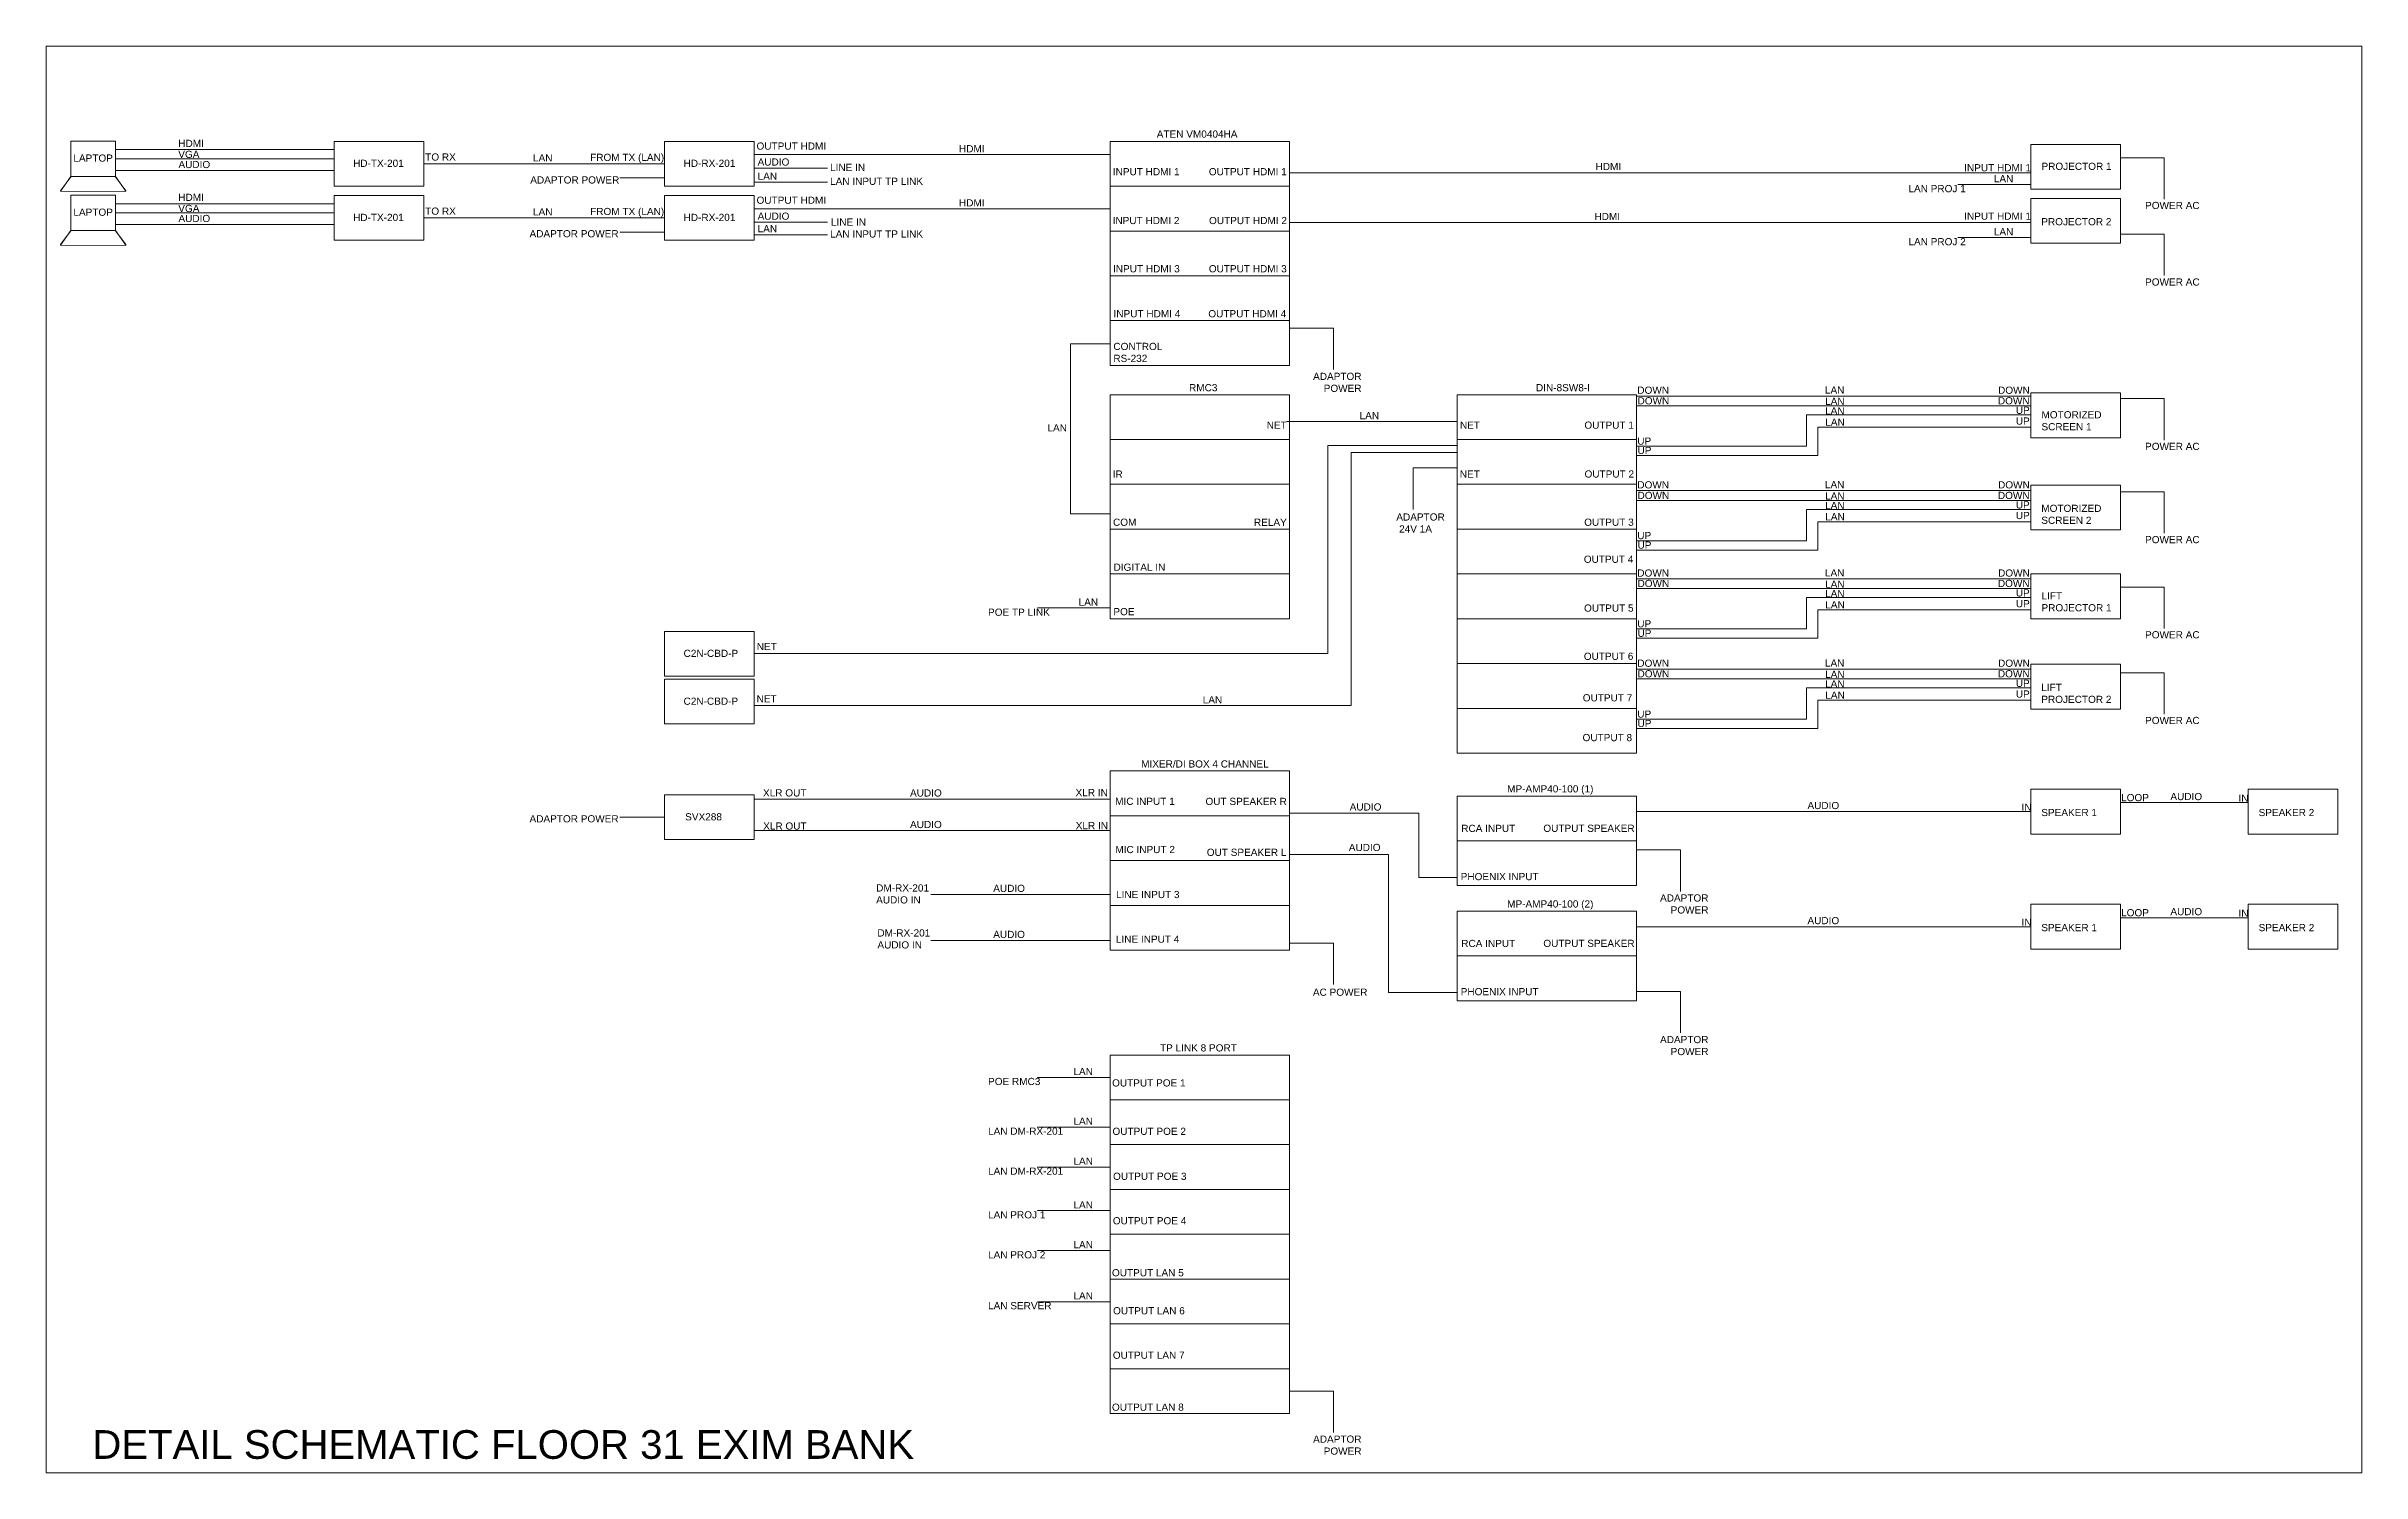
# Model space of a CAD drawing. Header units: inches. Extents: x 650 to 9922, y -3240 to 3248.
# Drawn here: x 767 to 2058, y 143 to 938 of the extents above; entities that cross this region are included whole.
import ezdxf

# ---------------------------------------------------------------- set-up
doc = ezdxf.new("R2010")
doc.units = ezdxf.units.IN
doc.header["$MEASUREMENT"] = 0
doc.styles.get("Standard").update_dxf_attribs({"font": 'arial.ttf'})

msp = doc.modelspace()

# ---------------------------------------------------------------- texts
at = {"linetype": 'Continuous', "lineweight": 9}
for s, width, heights, insert, char_height, attachment_point in [('ATEN VM0404HA', 47.3, [0], (1386.3, 891.4), 4, 1), ('VGA', 44.698, [0], (840.6, 880.1), 4, 1), ('HDMI', 44.698, [0], (840.6, 886.2), 4, 1), ('TO RX ', 44.698, [0], (978.3, 878.6), 4, 1), ('LAN', 44.698, [0], (1049.3, 878.1), 4, 3), ('FROM TX (LAN)', 44.698, [0], (1070.3, 878.4), 4, 1), ('OUTPUT HDMI', 44.698, [0], (1163.1, 884.7), 4, 1), ('HDMI', 44.698, [0], (1276, 883.2), 4, 1), ('LAPTOP', 44.698, [0], (782.1, 878), 4, 1), ('AUDIO', 44.698, [0], (840.7, 874.4), 4, 1), ('HD-TX-201', 44.698, [0], (938.1, 875.1), 4, 1), ('HD-RX-201', 44.698, [0], (1122.4, 875.1), 4, 1), ('AUDIO', 44.698, [0], (1163.7, 875.8), 4, 1), ('LINE IN', 44.698, [0], (1204.1, 868.8), 4, 7), ('INPUT HDMI 1', 44.698, [0], (1361.8, 870.4), 4, 1), ('OUTPUT HDMI 1', 44.698, [0], (1458.8, 870.4), 4, 3), ('HDMI', 44.698, [0], (1631, 873.3), 4, 1), ('INPUT HDMI 1', 44.698, [0], (1836.6, 872.6), 4, 1), ('LAN', 44.698, [0], (1864, 866.5), 4, 3), ('PROJECTOR 1', 44.698, [0], (1879.7, 873.4), 4, 1), ('HDMI', 44.698, [0], (840.6, 856.1), 4, 1), ('OUTPUT HDMI', 44.698, [0], (1163.1, 854.5), 4, 1), ('HDMI', 44.698, [0], (1276, 853), 4, 1), ('LAN PROJ 1', 44.698, [0], (1805.5, 856.9), 4, 7), ('LAPTOP', 44.698, [0], (782.1, 847.8), 4, 1), ('VGA', 44.698, [0], (840.6, 849.9), 4, 1), ('AUDIO', 44.698, [0], (840.7, 844.3), 4, 1), ('HD-TX-201', 44.698, [0], (938.1, 844.9), 4, 1), ('TO RX ', 44.698, [0], (978.3, 848.4), 4, 1), ('LAN', 44.698, [0], (1049.3, 848), 4, 3), ('FROM TX (LAN)', 44.698, [0], (1070.3, 848.2), 4, 1), ('HD-RX-201', 44.698, [0], (1122.4, 844.9), 4, 1), ('AUDIO', 44.698, [0], (1163.7, 845.6), 4, 1), ('LINE IN', 44.698, [0], (1204.6, 838.3), 4, 7), ('INPUT HDMI 2', 44.698, [0], (1361.7, 839.1), 4, 7), ('OUTPUT HDMI 2', 44.698, [0], (1458.9, 839.1), 4, 9), ('HDMI', 44.698, [0], (1630.4, 845.4), 4, 1), ('INPUT HDMI 1', 44.698, [0], (1836.6, 845.6), 4, 1), ('PROJECTOR 2', 44.698, [0], (1879.6, 842.5), 4, 1), ('POWER AC', 44.698, [0], (1967.9, 847.5), 4, 9), ('LAN PROJ 2', 44.698, [0], (1805.5, 827.3), 4, 7), ('LAN', 44.698, [0], (1864, 836.9), 4, 3), ('INPUT HDMI 3', 44.698, [0], (1361.9, 812.2), 4, 7), ('OUTPUT HDMI 3', 44.698, [4.09], (1458.8, 812.2), 4, 9), ('POWER AC', 44.698, [0], (1967.9, 804.8), 4, 9), ('INPUT HDMI 4', 44.698, [0], (1362.2, 787.1), 4, 7), ('OUTPUT HDMI 4', 44.698, [0], (1458.5, 787.1), 4, 9), ('CONTROL RS-232', 44.698, [0], (1362.1, 762.2), 4, 7), ('RMC3', 47.3, [0], (1404.3, 749.9), 4, 1), ('ADAPTOR POWER', 44.698, [0], (1500.5, 745.5), 4, 9), ('DIN-8SW8-I', 47.3, [0], (1597.8, 749.9), 4, 1), ('DOWN', 44.698, [0], (1672, 748.5), 4, 3), ('DOWN', 44.698, [0], (1672.1, 742.6), 4, 3), ('LAN', 44.698, [0], (1769.8, 748.6), 4, 3), ('LAN', 44.698, [0], (1769.9, 742.3), 4, 3), ('LAN', 44.698, [0], (1769.9, 737), 4, 3), ('DOWN', 44.698, [0], (1855.4, 742.6), 4, 1), ('DOWN', 44.698, [0], (1855.5, 748.5), 4, 1), ('UP', 44.698, [0], (1865.4, 737.3), 4, 1), ('LAN', 44.698, [0], (1336.2, 727.5), 4, 3), ('NET', 44.698, [0], (1458.8, 729), 4, 3), ('LAN', 44.698, [0], (1510.3, 734.3), 4, 3), ('NET', 44.698, [0], (1555.4, 729), 4, 1), ('OUTPUT 1', 44.698, [0], (1652.4, 729), 4, 3), ('LAN', 44.698, [0], (1770, 730.7), 4, 3), ('UP', 44.698, [0], (1865.4, 731.3), 4, 1), ('MOTORIZED\\PSCREEN 1', 44.698, [0], (1879.7, 734.8), 4, 1), ('UP', 44.698, [0], (1654.3, 720.1), 4, 1), ('UP', 44.698, [0], (1654.4, 714.9), 4, 1), ('POWER AC', 44.698, [0], (1967.9, 713.1), 4, 9), ('IR', 44.698, [0], (1361.7, 697.7), 4, 7), ('NET', 44.698, [0], (1555.3, 697.7), 4, 7), ('OUTPUT 2', 44.698, [0], (1652.5, 697.7), 4, 9), ('DOWN', 44.698, [0], (1672, 695.7), 4, 3), ('DOWN', 44.698, [0], (1672.1, 689.8), 4, 3), ('LAN', 44.698, [0], (1769.8, 695.8), 4, 3), ('LAN', 44.698, [0], (1769.9, 689.5), 4, 3), ('DOWN', 44.698, [0], (1855.4, 689.8), 4, 1), ('DOWN', 44.698, [0], (1855.5, 695.7), 4, 1), ('UP', 44.698, [0], (1865.4, 684.5), 4, 1), ('COM', 44.698, [0], (1361.9, 670.8), 4, 7), ('RELAY', 44.698, [4.09], (1458.8, 670.8), 4, 9), ('ADAPTOR\\P 24V 1A', 44.698, [0], (1519.9, 667.1), 4, 7), ('OUTPUT 3', 44.698, [4.09], (1652.3, 670.8), 4, 9), ('LAN', 44.698, [0], (1769.9, 684.2), 4, 3), ('LAN', 44.698, [0], (1770, 677.9), 4, 3), ('UP', 44.698, [0], (1865.4, 678.6), 4, 1), ('MOTORIZED SCREEN 2', 44.698, [0], (1879.6, 682.6), 4, 1), ('UP', 44.698, [0], (1654.3, 667.4), 4, 1), ('UP', 44.698, [0], (1654.4, 662.1), 4, 1), ('POWER AC', 44.698, [0], (1967.9, 661.1), 4, 9), ('DIGITAL IN', 44.698, [0], (1362.2, 645.7), 4, 7), ('OUTPUT 4', 44.698, [0], (1652.1, 654.2), 4, 3), ('DOWN', 44.698, [0], (1672, 646.5), 4, 3), ('LAN', 44.698, [0], (1769.8, 646.6), 4, 3), ('DOWN', 44.698, [0], (1855.5, 646.5), 4, 1), ('DOWN', 44.698, [0], (1672.1, 640.7), 4, 3), ('LAN', 44.698, [0], (1769.9, 640.3), 4, 3), ('LAN', 44.698, [0], (1769.9, 635), 4, 3), ('DOWN', 44.698, [0], (1855.4, 640.7), 4, 1), ('UP', 44.698, [0], (1865.4, 635.4), 4, 1), ('LIFT PROJECTOR 1', 44.698, [0], (1879.7, 633.8), 4, 1), ('POE TP LINK', 44.698, [0], (1292.2, 620.6), 4, 7), ('LAN', 44.698, [0], (1353.6, 630.3), 4, 3), ('POE', 44.698, [0], (1362.1, 620.9), 4, 7), ('OUTPUT 5', 44.698, [0], (1652.2, 622.9), 4, 9), ('LAN', 44.698, [0], (1770, 628.8), 4, 3), ('UP', 44.698, [0], (1865.4, 629.4), 4, 1), ('UP', 44.698, [0], (1654.3, 618.2), 4, 1), ('UP', 44.698, [0], (1654.4, 612.9), 4, 1), ('POWER AC', 44.698, [0], (1967.9, 608), 4, 9), ('C2N-CBD-P', 44.698, [0], (1122.4, 601.7), 4, 1), ('NET', 44.698, [0], (1174.4, 605.5), 4, 3), ('OUTPUT 6', 44.698, [4.09], (1652.1, 596), 4, 9), ('DOWN', 44.698, [0], (1672, 596.2), 4, 3), ('LAN', 44.698, [0], (1769.8, 596.3), 4, 3), ('DOWN', 44.698, [0], (1855.5, 596.2), 4, 1), ('DOWN', 44.698, [0], (1672.1, 590.3), 4, 3), ('LAN', 44.698, [0], (1769.9, 590), 4, 3), ('LAN', 44.698, [0], (1769.9, 584.7), 4, 3), ('DOWN', 44.698, [0], (1855.4, 590.3), 4, 1), ('UP', 44.698, [0], (1865.4, 585), 4, 1), ('LIFT PROJECTOR 2', 44.698, [0], (1879.6, 582.7), 4, 1), ('C2N-CBD-P', 44.698, [0], (1122.4, 575), 4, 1), ('NET', 44.698, [0], (1174.3, 576.3), 4, 3), ('LAN', 44.698, [0], (1422.8, 575.8), 4, 3), ('OUTPUT 7', 44.698, [0], (1651.5, 576.9), 4, 3), ('LAN', 44.698, [0], (1770, 578.4), 4, 3), ('UP', 44.698, [0], (1865.4, 579), 4, 1), ('UP', 44.698, [0], (1654.3, 567.8), 4, 1), ('UP', 44.698, [0], (1654.4, 562.6), 4, 1), ('POWER AC', 44.698, [0], (1967.9, 560.2), 4, 9), ('OUTPUT 8', 44.698, [0], (1651.4, 554.7), 4, 3), ('MIXER/DI BOX 4 CHANNEL', 76.365, [0], (1377.6, 540), 4, 1), ('XLR OUT', 44.698, [0], (1166.7, 519.8), 4, 7), ('AUDIO', 44.698, [0], (1248.7, 523.8), 4, 1), ('XLR IN', 44.698, [0], (1341, 520), 4, 7), ('MIC INPUT 1', 44.698, [0], (1363.1, 515.1), 4, 7), ('OUT SPEAKER R', 53.702, [0], (1458.8, 519.1), 4, 3), ('MP-AMP40-100 (1)', 76.365, [0], (1581.7, 526.1), 4, 1), ('AUDIO', 44.698, [0], (1749.2, 516.8), 4, 1), ('LOOP', 44.698, [0], (1924.1, 521.2), 4, 1), ('AUDIO', 44.698, [0], (1951.6, 521.8), 4, 1), ('IN', 44.698, [0], (1989.6, 520.9), 4, 1), ('SVX288', 44.698, [0], (1123.3, 510.5), 4, 1), ('XLR OUT', 44.698, [0], (1166.8, 501.3), 4, 7), ('AUDIO', 44.698, [0], (1248.7, 506.2), 4, 1), ('XLR IN', 44.698, [0], (1341.1, 501.6), 4, 7), ('AUDIO', 44.698, [0], (1493.9, 516), 4, 1), ('RCA INPUT', 44.698, [0], (1556.1, 500), 4, 7), ('OUTPUT SPEAKER', 57.978, [0], (1652.8, 504.1), 4, 3), ('IN', 44.698, [0], (1868.6, 515.9), 4, 1), ('SPEAKER 1', 44.698, [0], (1879.6, 512.9), 4, 1), ('SPEAKER 2', 44.698, [0], (2000.8, 512.9), 4, 1), ('MIC INPUT 2', 44.698, [0], (1363.2, 488.2), 4, 7), ('OUT SPEAKER L', 53.702, [0], (1458.6, 490.7), 4, 3), ('AUDIO', 44.698, [0], (1493.4, 493.4), 4, 1), ('DM-RX-201\\PAUDIO IN', 44.698, [0], (1229.8, 460.1), 4, 7), ('AUDIO', 44.698, [0], (1295.1, 470.6), 4, 1), ('LINE INPUT 3', 44.698, [0], (1363.6, 463.1), 4, 7), ('PHOENIX INPUT', 44.698, [4.14], (1555.8, 473.1), 4, 7), ('ADAPTOR POWER', 44.698, [0], (1694, 454.5), 4, 9), ('MP-AMP40-100 (2)', 76.365, [0], (1581.7, 461.9), 4, 1), ('AUDIO', 44.698, [0], (1749.2, 452.6), 4, 1), ('LOOP', 44.698, [0], (1924.1, 457), 4, 1), ('AUDIO', 44.698, [0], (1951.6, 457.6), 4, 1), ('IN', 44.698, [0], (1989.6, 456.7), 4, 1), ('DM-RX-201\\PAUDIO IN', 44.698, [0], (1230.5, 435), 4, 7), ('AUDIO', 44.698, [0], (1295.1, 444.9), 4, 1), ('LINE INPUT 4', 44.698, [0], (1363.5, 438.2), 4, 7), ('RCA INPUT', 44.698, [0], (1556.1, 435.8), 4, 7), ('OUTPUT SPEAKER', 57.978, [0], (1652.8, 439.9), 4, 3), ('IN', 44.698, [0], (1868.6, 451.7), 4, 1), ('SPEAKER 1', 44.698, [0], (1879.6, 448.7), 4, 1), ('SPEAKER 2', 44.698, [0], (2000.8, 448.7), 4, 1), ('AC POWER', 44.698, [0], (1503.8, 408.6), 4, 9), ('PHOENIX INPUT', 44.698, [4.14], (1555.8, 408.9), 4, 7), ('TP LINK 8 PORT', 76.365, [0], (1388.1, 381.6), 4, 1), ('ADAPTOR POWER', 44.698, [0], (1694, 375.5), 4, 9), ('POE RMC3', 44.698, [0], (1292.2, 358.8), 4, 7), ('LAN', 44.698, [0], (1350.7, 368.4), 4, 3), ('OUTPUT POE 1', 44.698, [0], (1361.4, 358), 4, 7), ('LAN', 44.698, [0], (1350.7, 340.7), 4, 3), ('LAN DM-RX-201', 44.698, [0], (1292.2, 331.1), 4, 7), ('OUTPUT POE 2', 44.698, [0], (1361.6, 331), 4, 7), ('LAN DM-RX-201', 44.698, [0], (1292.2, 308.8), 4, 7), ('LAN', 44.698, [0], (1350.7, 318.4), 4, 3), ('OUTPUT POE 3', 44.698, [0], (1361.9, 305.9), 4, 7), ('LAN PROJ 1', 44.698, [0], (1292.2, 284.4), 4, 7), ('LAN', 44.698, [0], (1350.7, 294), 4, 3), ('OUTPUT POE 4', 44.698, [0], (1361.8, 281.1), 4, 7), ('LAN', 44.698, [0], (1350.7, 271.8), 4, 3), ('LAN PROJ 2', 44.698, [0], (1292.2, 262.1), 4, 7), ('OUTPUT LAN 5', 44.698, [0], (1361.3, 252.1), 4, 7), ('LAN SERVER', 44.698, [0], (1292.2, 233.7), 4, 7), ('LAN', 44.698, [0], (1350.7, 243.3), 4, 3), ('OUTPUT LAN 6', 44.698, [0], (1361.9, 230.9), 4, 7), ('OUTPUT LAN 7', 44.698, [0], (1361.8, 206.1), 4, 7), ('OUTPUT LAN 8', 44.698, [0], (1361.3, 177.1), 4, 7), ('DETAIL SCHEMATIC FLOOR 31 EXIM BANK', 473.724, [16.6], (792.7, 150.1), 16, 7), ('ADAPTOR POWER', 44.698, [0], (1500.5, 152.6), 4, 9)]:
    msp.add_mtext_dynamic_manual_height_columns(s, width=width, gutter_width=1, heights=heights, dxfattribs=dict(at, insert=insert, char_height=char_height, attachment_point=attachment_point))
at = {"color": 7, "linetype": 'Continuous', "lineweight": 9, "char_height": 4}
for s, width, insert, attachment_point in [('ADAPTOR POWER', 62.563, (1036.9, 865.8), 1), ('LAN', 44.698, (1163.7, 867.9), 1), ('LAN INPUT TP LINK', 54.318, (1204.1, 861), 7), ('ADAPTOR POWER', 52.315, (1036.5, 835.8), 1), ('LAN', 44.698, (1163.7, 838.6), 1), ('LAN INPUT TP LINK', 54.318, (1204.1, 831.6), 7), ('ADAPTOR POWER', 52.315, (1036.5, 509.4), 1)]:
    msp.add_mtext_dynamic_manual_height_columns(s, width=width, gutter_width=1, heights=[0], dxfattribs=dict(at, insert=insert, attachment_point=attachment_point))

# ---------------------------------------------------------------- linework, layer by layer
at = {"color": 3, "linetype": 'Continuous', "lineweight": 9}
msp.add_line((1161.8, 500.8), (1360.3, 500.8), dxfattribs=at)
at = {"linetype": 'Continuous', "lineweight": 9}
for points in [[(767, 938.4), (2058.3, 938.4), (2058.3, 142.6), (767, 142.6), (767, 938.4)], [(780.6, 885.4), (805.6, 885.4), (805.6, 865.7), (780.6, 865.7), (780.6, 885.4)], [(977.5, 870.4), (977.5, 885.3), (927.5, 885.3), (927.5, 860.3), (977.5, 860.3), (977.5, 870.4)], [(1360.3, 885.3), (1360.3, 760.3), (1460.3, 760.3), (1460.3, 885.3), (1360.3, 885.3), (1360.3, 860.3), (1460.3, 860.3), (1460.3, 835.3), (1360.3, 835.3), (1360.3, 810.3), (1460.3, 810.3), (1460.3, 785.3), (1360.3, 785.3), (1360.3, 760.3), (1460.3, 760.3)], [(1923.7, 868.7), (1923.7, 883.6), (1873.7, 883.6), (1873.7, 858.6), (1923.7, 858.6), (1923.7, 868.7)], [(780.6, 865.7), (774.9, 857.5), (774.9, 857.8), (780.6, 865.5)], [(805.6, 865.7), (811.3, 857.5), (811.3, 857.8), (805.6, 865.5)], [(1111.8, 872.8), (977.5, 872.8)], [(774.9, 857.5), (811.3, 857.4)], [(780.6, 855.3), (805.6, 855.3), (805.6, 835.6), (780.6, 835.6), (780.6, 855.3)], [(977.5, 840.2), (977.5, 855.2), (927.5, 855.2), (927.5, 830.2), (977.5, 830.2), (977.5, 840.2)], [(1873.7, 861.2), (1833.1, 861.2)], [(1923.7, 838.5), (1923.7, 853.5), (1873.7, 853.5), (1873.7, 828.5), (1923.7, 828.5), (1923.7, 838.5)], [(1111.8, 842.7), (977.5, 842.7)], [(1161.8, 840.2), (1202.7, 840.2)], [(780.6, 835.6), (774.9, 827.4), (774.9, 827.7), (780.6, 835.4)], [(774.9, 827.4), (811.3, 827.2)], [(805.6, 835.6), (811.3, 827.4), (811.3, 827.7), (805.6, 835.4)], [(1873.7, 831.6), (1833.1, 831.6)], [(1360.3, 677.5), (1338.1, 677.5), (1338.1, 772.3), (1360.3, 772.3)], [(1360.3, 744), (1360.3, 619), (1460.3, 619), (1460.3, 744), (1360.3, 744), (1360.3, 719), (1460.3, 719), (1460.3, 694), (1360.3, 694), (1360.3, 669), (1460.3, 669), (1460.3, 644), (1360.3, 644)], [(1553.9, 744), (1553.9, 619), (1653.9, 619), (1653.9, 744), (1553.9, 744), (1553.9, 719), (1653.9, 719), (1653.9, 694), (1553.9, 694), (1553.9, 669), (1653.9, 669), (1653.9, 644), (1553.9, 644)], [(1653.9, 743.2), (1873.7, 743.2)], [(1653.9, 737.8), (1873.7, 737.8)], [(1923.7, 730), (1923.7, 745), (1873.7, 745), (1873.7, 720), (1923.7, 720), (1923.7, 730)], [(1458.8, 729), (1553.9, 729)], [(1653.9, 715.3), (1748.6, 715.3), (1748.6, 732.7), (1873.7, 732.7)], [(1653.9, 710), (1754.9, 710), (1754.9, 725.9), (1873.7, 725.9)], [(1161.8, 599.6), (1481.7, 599.6), (1481.7, 715.7), (1553.9, 715.7)], [(1161.8, 570.6), (1494.8, 570.6), (1494.8, 711.7), (1553.9, 711.7)], [(1653.9, 690.5), (1873.7, 690.5)], [(1653.9, 685), (1873.7, 685)], [(1923.7, 678.6), (1923.7, 693.6), (1873.7, 693.6), (1873.7, 668.6), (1923.7, 668.6), (1923.7, 678.6)], [(1653.9, 662.5), (1748.6, 662.5), (1748.6, 680), (1873.7, 680)], [(1653.9, 657.3), (1754.9, 657.3), (1754.9, 673.1), (1873.7, 673.1)], [(1653.9, 641.3), (1873.7, 641.3)], [(1653.9, 635.8), (1873.7, 635.8)], [(1923.7, 629), (1923.7, 644), (1873.7, 644), (1873.7, 619), (1923.7, 619), (1923.7, 629)], [(1360.3, 625), (1319.8, 625)], [(1653.9, 613.4), (1748.6, 613.4), (1748.6, 630.8), (1873.7, 630.8)], [(1653.9, 608.1), (1754.9, 608.1), (1754.9, 623.9), (1873.7, 623.9)], [(1161.8, 597), (1161.8, 611.9), (1111.8, 611.9), (1111.8, 586.9), (1161.8, 586.9), (1161.8, 597)], [(1553.9, 619), (1553.9, 544), (1653.9, 544), (1653.9, 619), (1553.9, 619), (1553.9, 594), (1653.9, 594), (1653.9, 569), (1553.9, 569), (1553.9, 544), (1653.9, 544), (1653.9, 544), (1553.9, 544)], [(1161.8, 570.3), (1161.8, 585.3), (1111.8, 585.3), (1111.8, 560.3), (1161.8, 560.3), (1161.8, 570.3)], [(1653.9, 590.9), (1873.7, 590.9)], [(1653.9, 585.5), (1873.7, 585.5)], [(1923.7, 578.7), (1923.7, 593.6), (1873.7, 593.6), (1873.7, 568.6), (1923.7, 568.6), (1923.7, 578.7)], [(1653.9, 563), (1748.6, 563), (1748.6, 580.4), (1873.7, 580.4)], [(1653.9, 557.7), (1754.9, 557.7), (1754.9, 573.6), (1873.7, 573.6)], [(1360.3, 534.1), (1360.3, 434.1), (1460.3, 434.1), (1460.3, 534.1), (1360.3, 534.1), (1360.3, 509.1), (1460.3, 509.1), (1460.3, 484.1), (1360.3, 484.1), (1360.3, 459.1), (1460.3, 459.1), (1460.3, 434.1), (1360.3, 434.1)], [(1161.8, 505.8), (1161.8, 520.8), (1111.8, 520.8), (1111.8, 495.8), (1161.8, 495.8), (1161.8, 505.8)], [(1553.9, 520.1), (1553.9, 470.1), (1653.9, 470.1), (1653.9, 520.1), (1553.9, 520.1), (1553.9, 495.1), (1653.9, 495.1), (1653.9, 470.1), (1553.9, 470.1), (1553.9, 470.1), (1653.9, 470.1), (1653.9, 470.1), (1553.9, 470.1)], [(1923.7, 508.9), (1923.7, 523.9), (1873.7, 523.9), (1873.7, 498.9), (1923.7, 498.9), (1923.7, 508.9)], [(2044.9, 508.9), (2044.9, 523.9), (1994.9, 523.9), (1994.9, 498.9), (2044.9, 498.9), (2044.9, 508.9)], [(1553.9, 455.9), (1553.9, 405.9), (1653.9, 405.9), (1653.9, 455.9), (1553.9, 455.9), (1553.9, 430.9), (1653.9, 430.9), (1653.9, 405.9), (1553.9, 405.9), (1553.9, 405.9), (1653.9, 405.9), (1653.9, 405.9), (1553.9, 405.9)], [(1923.7, 444.7), (1923.7, 459.7), (1873.7, 459.7), (1873.7, 434.7), (1923.7, 434.7), (1923.7, 444.7)], [(2044.9, 444.7), (2044.9, 459.7), (1994.9, 459.7), (1994.9, 434.7), (2044.9, 434.7), (2044.9, 444.7)], [(1360.3, 375.6), (1360.3, 275.6), (1460.3, 275.6), (1460.3, 375.6), (1360.3, 375.6), (1360.3, 350.6), (1460.3, 350.6), (1460.3, 325.6), (1360.3, 325.6), (1360.3, 300.6), (1460.3, 300.6), (1460.3, 275.6), (1360.3, 275.6), (1360.3, 175.6), (1460.3, 175.6), (1460.3, 275.6), (1360.3, 275.6), (1360.3, 250.6), (1460.3, 250.6), (1460.3, 225.6), (1360.3, 225.6), (1360.3, 200.6), (1460.3, 200.6), (1460.3, 175.6), (1360.3, 175.6)], [(1360.3, 363.1), (1319.8, 363.1)], [(1360.3, 335.4), (1319.8, 335.4)], [(1360.3, 313.1), (1319.8, 313.1)], [(1360.3, 288.8), (1319.8, 288.8)], [(1360.3, 266.5), (1319.8, 266.5)], [(1360.3, 238), (1319.8, 238)]]:
    msp.add_lwpolyline(points, dxfattribs=at)
at = {"color": 5, "linetype": 'Continuous', "lineweight": 9}
for points in [[(805.6, 880.7), (927.5, 880.7)], [(1161.8, 877.9), (1360.3, 877.9)], [(1460.3, 867.8), (1873.7, 867.8)], [(805.6, 850.5), (927.5, 850.5)], [(1161.8, 847.7), (1360.3, 847.7)], [(1460.3, 840.1), (1873.7, 840.1)]]:
    msp.add_lwpolyline(points, dxfattribs=at)
at = {"color": 7, "linetype": 'Continuous', "lineweight": 9}
for points in [[(1161.8, 870.4), (1161.8, 860.3), (1111.8, 860.3), (1111.8, 885.3), (1161.8, 885.3), (1161.8, 870.4), (1202.7, 870.4)], [(1161.8, 840.2), (1161.8, 830.2), (1111.8, 830.2), (1111.8, 855.2), (1161.8, 855.2), (1161.8, 840.2), (1202.7, 840.2)], [(1161.8, 862.5), (1202.7, 862.5)], [(1161.8, 833.2), (1202.7, 833.2)]]:
    msp.add_lwpolyline(points, dxfattribs=at)
at = {"color": 2, "linetype": 'Continuous', "lineweight": 9}
for points in [[(805.6, 875.6), (927.5, 875.6)], [(805.6, 845.5), (927.5, 845.5)]]:
    msp.add_lwpolyline(points, dxfattribs=at)
at = {"color": 3, "linetype": 'Continuous', "lineweight": 9}
for points in [[(805.6, 869.1), (927.5, 869.1)], [(1161.8, 870.4), (1202.7, 870.4)], [(1161.8, 840.2), (1202.7, 840.2)], [(805.6, 839), (927.5, 839)], [(1161.8, 518.4), (1360.3, 518.4)], [(1460.3, 510.6), (1532.5, 510.6), (1532.5, 474.6), (1553.9, 474.6)], [(1873.7, 511.4), (1653.9, 511.4)], [(1923.7, 516.4), (1994.9, 516.4)], [(1460.3, 487.5), (1515.5, 487.5), (1515.5, 410.4), (1553.9, 410.4)], [(1360.3, 465.2), (1260.3, 465.2)], [(1923.7, 452.2), (1994.9, 452.2)], [(1360.3, 439.5), (1260.3, 439.5)], [(1873.7, 447.2), (1653.9, 447.2)]]:
    msp.add_lwpolyline(points, dxfattribs=at)
at = {"color": 1, "linetype": 'Continuous', "lineweight": 9}
for points in [[(1923.7, 876.1), (1948.2, 876.1), (1948.2, 853.1)], [(1111.8, 864.9), (1086.8, 864.9)], [(1111.8, 834.7), (1086.8, 834.7)], [(1923.7, 833.5), (1948.2, 833.5), (1948.2, 810.4)], [(1460.3, 781.1), (1484.9, 781.1), (1484.9, 758)], [(1923.7, 741.8), (1948.2, 741.8), (1948.2, 718.7)], [(1553.9, 703.1), (1529.3, 703.1), (1529.3, 680)], [(1923.7, 689.8), (1948.2, 689.8), (1948.2, 666.7)], [(1923.7, 636.7), (1948.2, 636.7), (1948.2, 613.6)], [(1923.7, 588.9), (1948.2, 588.9), (1948.2, 565.8)], [(1111.8, 508.3), (1086.8, 508.3)], [(1653.9, 490), (1678.4, 490), (1678.4, 466.9)], [(1460.3, 438.1), (1484.9, 438.1), (1484.9, 415)], [(1653.9, 411), (1678.4, 411), (1678.4, 387.9)], [(1460.3, 188.1), (1484.9, 188.1), (1484.9, 165.1)]]:
    msp.add_lwpolyline(points, dxfattribs=at)

msp.set_redraw_order([(e.dxf.handle, doc.entitydb.next_handle()) for e in msp.query("TEXT MTEXT ATTDEF DIMENSION ARC_DIMENSION")])  # texts and dimensions are drawn at this point

doc.saveas('drawing.dxf')
